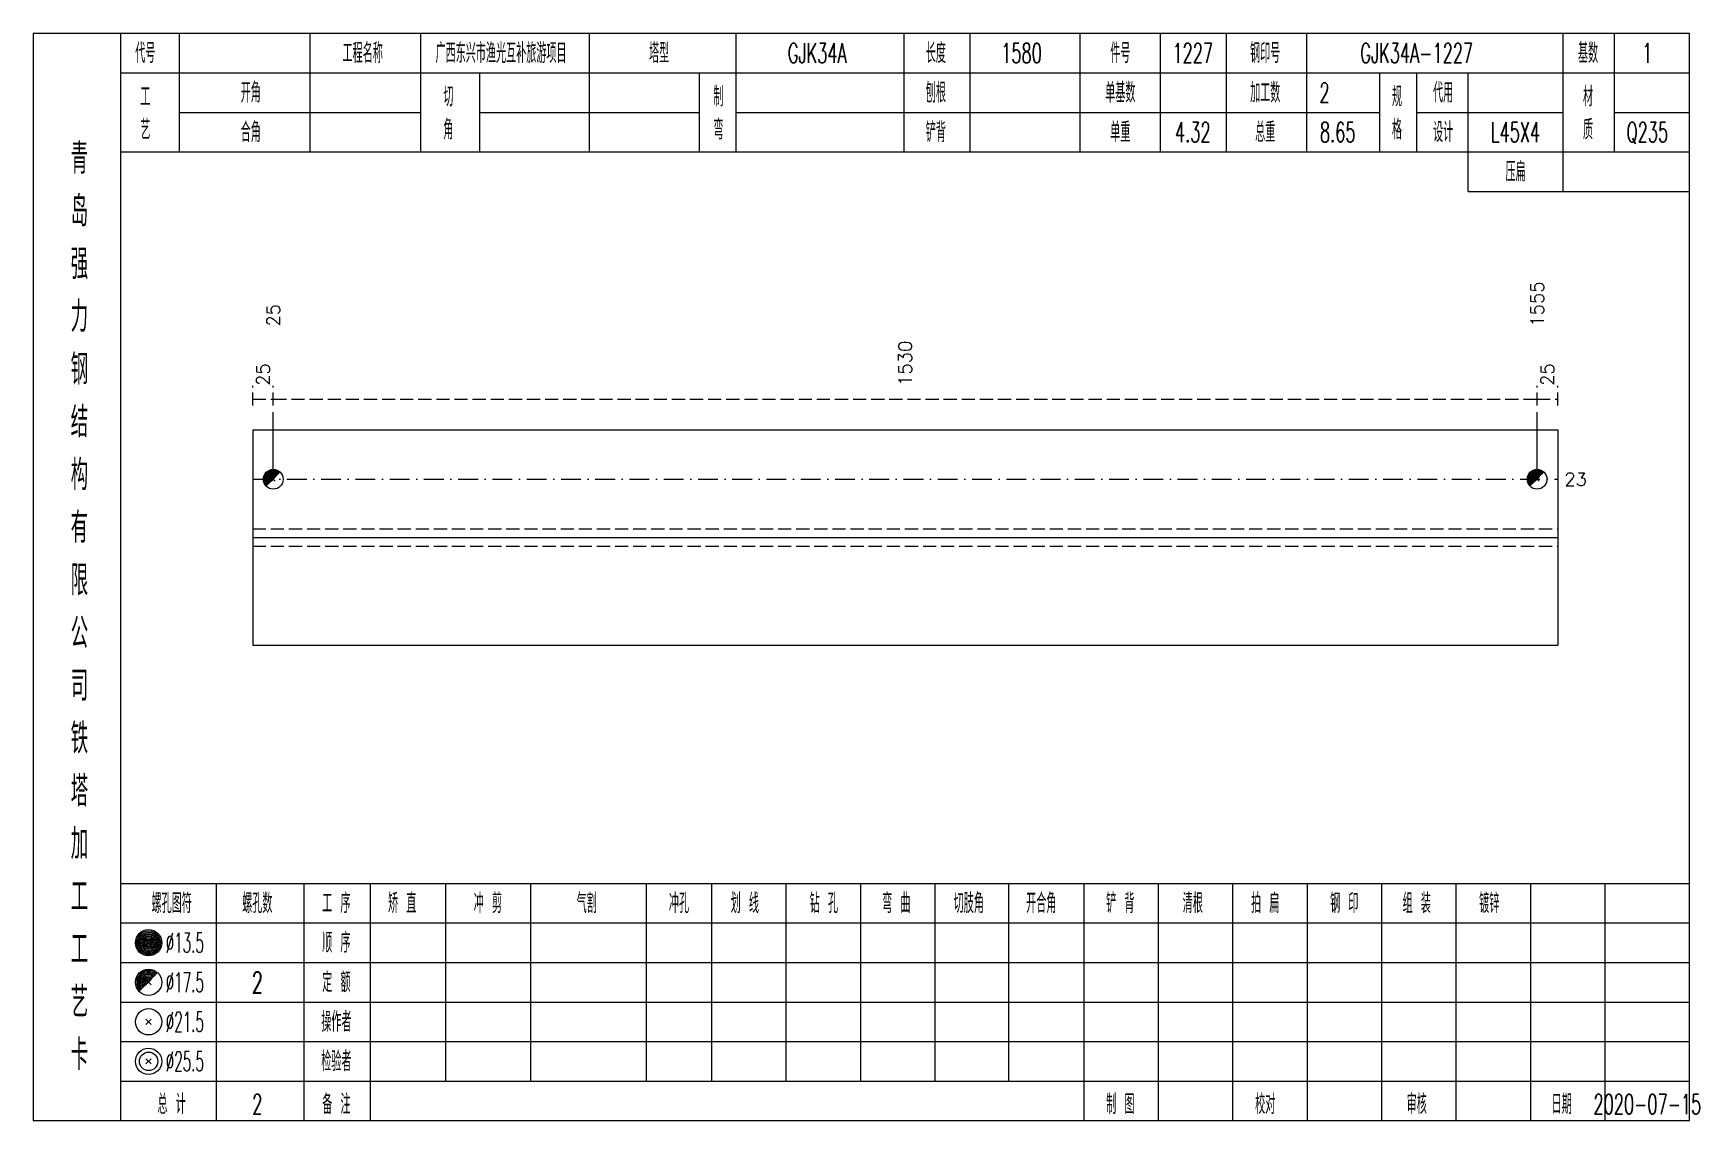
# Model space of a CAD drawing. Extents: x 0 to 2606, y -377 to 6479.
# Drawn here: x 2091.2 to 2344.1, y 1050 to 1215 of the extents above; entities that cross this region are included whole.
import ezdxf
from ezdxf.enums import TextEntityAlignment as Align

# ---------------------------------------------------------------- set-up
doc = ezdxf.new("R2010")
doc.units = 0
doc.header["$MEASUREMENT"] = 0
doc.linetypes.add('一点画线', pattern=[5.2, 3, -1, 0.2, -1])
doc.linetypes.add('虚线', pattern=[2.75, 2, -0.75])
doc.layers.get('0').update_dxf_attribs({"linetype": 'CONTINUOUS', "lineweight": 25})
doc.layers.add('1', color=7, linetype='CONTINUOUS', lineweight=25)
doc.layers.add('4', color=7, linetype='CONTINUOUS', lineweight=25)
doc.styles.get("Standard").update_dxf_attribs({"font": 'simplex.shx', "width": 0.7, "height": 3, "bigfont": 'gbhzfs.shx'})

msp = doc.modelspace()

# ---------------------------------------------------------------- texts
at = {"color": 7, "linetype": 'Continuous', "lineweight": 13}
for s, p in [('1555', (2319.47, 1170.5)), ('25', (2127.63, 1170.5))]:
    msp.add_text(s, height=2, rotation=90, dxfattribs=at).set_placement(p, align=Align.MIDDLE_LEFT)
at = {"color": 8, "linetype": 'Continuous', "lineweight": 9}
for s, p in [('1530', (2223.55, 1161.5)), ('25', (2126.07, 1161.5)), ('25', (2321.03, 1161.5))]:
    msp.add_text(s, height=2, rotation=90, dxfattribs=at).set_placement(p, align=Align.MIDDLE_LEFT)
at = {"color": 7, "linetype": 'Continuous', "lineweight": 13}
msp.add_text('23', height=2, dxfattribs=at).set_placement((2323.6, 1147.33), align=Align.MIDDLE_LEFT)
at = {"layer": '4', "color": 1, "linetype": 'Continuous', "lineweight": 13}
for s, height, width, p in [('代号', 3, 0.6, (2108.2, 1212)), ('工程名称', 3, 0.6, (2141.2, 1212)), ('广西东兴市渔光互补旅游项目', 3, 0.6, (2162.2, 1212)), ('塔型', 3, 0.6, (2186.2, 1212)), ('GJK34A', 3, 0.6, (2210.2, 1212)), ('长度', 3, 0.6, (2228.2, 1212)), ('1580', 3, 0.6, (2241.2, 1212)), ('件号', 3, 0.6, (2256.2, 1212)), ('1227', 3, 0.6, (2267.2, 1212)), ('钢印号', 3, 0.6, (2278.2, 1212)), ('GJK34A-1227', 3, 0.6, (2301.2, 1212)), ('基数', 3, 0.6, (2327.2, 1212)), ('1', 3, 0.6, (2336.2, 1212)), ('工', 3, 0.6, (2108.2, 1205.4)), ('开角', 3, 0.6, (2124.2, 1206)), ('切', 3, 0.6, (2154.2, 1205.4)), ('制', 3, 0.6, (2195.2, 1205.4)), ('刨根', 3, 0.6, (2228.2, 1206)), ('单基数', 3, 0.6, (2256.2, 1206)), ('加工数', 3, 0.6, (2278.2, 1206)), ('2', 3, 0.6, (2287.2, 1206)), ('规', 3, 0.6, (2298.2, 1205.4)), ('代用', 3, 0.6, (2305.2, 1206)), ('材', 3, 0.6, (2327.2, 1205.4)), ('艺', 3, 0.6, (2108.2, 1200.4)), ('合角', 3, 0.6, (2124.2, 1200)), ('角', 3, 0.6, (2154.2, 1200.4)), ('弯', 3, 0.6, (2195.2, 1200.4)), ('铲背', 3, 0.6, (2228.2, 1200)), ('单重', 3, 0.6, (2256.2, 1200)), ('4.32', 3, 0.6, (2267.2, 1200)), ('总重', 3, 0.6, (2278.2, 1200)), ('8.65', 3, 0.6, (2289.2, 1200)), ('格', 3, 0.6, (2298.2, 1200.4)), ('设计', 3, 0.6, (2305.2, 1200)), ('L45X4', 3, 0.6, (2316.2, 1200)), ('质', 3, 0.6, (2327.2, 1200.4)), ('Q235', 3, 0.6, (2336.2, 1200)), ('青', 4.6, 0.8, (2098.2, 1196)), ('压扁', 3, 0.6, (2316.2, 1194)), ('岛', 4.6, 0.8, (2098.2, 1188)), ('强', 4.6, 0.8, (2098.2, 1180)), ('力', 4.6, 0.8, (2098.2, 1172)), ('钢', 4.6, 0.8, (2098.2, 1164)), ('结', 4.6, 0.8, (2098.2, 1156)), ('构', 4.6, 0.8, (2098.2, 1148)), ('有', 4.6, 0.8, (2098.2, 1140)), ('限', 4.6, 0.8, (2098.2, 1132)), ('公', 4.6, 0.8, (2098.2, 1124)), ('司', 4.6, 0.8, (2098.2, 1116)), ('铁', 4.6, 0.8, (2098.2, 1108)), ('塔', 4.6, 0.8, (2098.2, 1100)), ('加', 4.6, 0.8, (2098.2, 1092)), ('工', 4.6, 0.8, (2098.2, 1084)), ('螺孔图符', 3, 0.6, (2112.2, 1083)), ('螺孔数', 3, 0.6, (2125.2, 1083)), ('工 序', 3, 0.6, (2137.2, 1083)), ('矫 直', 3, 0.6, (2147.2, 1083)), ('冲 剪', 3, 0.6, (2160.2, 1083)), ('气割', 3, 0.6, (2175.2, 1083)), ('冲孔', 3, 0.6, (2189.2, 1083)), ('划 线', 3, 0.6, (2199.2, 1083)), ('钻 孔', 3, 0.6, (2211.2, 1083)), ('弯 曲', 3, 0.6, (2222.2, 1083)), ('切肢角', 3, 0.6, (2233.2, 1083)), ('开合角', 3, 0.6, (2244.2, 1083)), ('铲 背', 3, 0.6, (2256.2, 1083)), ('清根', 3, 0.6, (2267.2, 1083)), ('拍 扁', 3, 0.6, (2278.2, 1083)), ('钢 印', 3, 0.6, (2290.2, 1083)), ('组 装', 3, 0.6, (2301.2, 1083)), ('镀锌', 3, 0.6, (2312.2, 1083)), ('工', 4.6, 0.8, (2098.2, 1076)), ('%%C13.5', 3, 0.5, (2114.2, 1077)), ('顺 序', 3, 0.6, (2137.2, 1077)), ('%%C17.5', 3, 0.5, (2114.2, 1071)), ('2', 3.2, 0.6, (2125.2, 1071)), ('定 额', 3, 0.6, (2137.2, 1071)), ('艺', 4.6, 0.8, (2098.2, 1068)), ('%%C21.5', 3, 0.5, (2114.2, 1065)), ('操作者', 3, 0.6, (2137.2, 1065)), ('卡', 4.6, 0.8, (2098.2, 1060)), ('%%C25.5', 3, 0.5, (2114.2, 1059)), ('检验者', 3, 0.6, (2137.2, 1059)), ('总 计', 3, 0.6, (2112.2, 1052.5)), ('2', 3, 0.6, (2125.2, 1052.5)), ('备 注', 3, 0.6, (2137.2, 1052.5)), ('制 图', 3, 0.6, (2256.2, 1052.5)), ('校对', 3, 0.6, (2278.2, 1052.5)), ('审核', 3, 0.6, (2301.2, 1052.5)), ('日期', 3, 0.6, (2323.2, 1052.5)), ('2020-07-15', 3, 0.6, (2336.2, 1052.5))]:
    msp.add_text(s, height=height, dxfattribs=dict(at, width=width)).set_placement(p, align=Align.MIDDLE_CENTER)

# ---------------------------------------------------------------- linework, layer by layer
at = {"color": 8, "linetype": '虚线', "lineweight": 9}
for p, q in [((2124.5, 1158.5), (2124.5, 1161.5)), ((2127.63, 1158.5), (2127.63, 1161.5)), ((2127.63, 1158.5), (2127.63, 1161.5)), ((2319.47, 1158.5), (2319.47, 1161.5)), ((2319.47, 1158.5), (2319.47, 1161.5)), ((2322.6, 1158.5), (2322.6, 1161.5)), ((2124.5, 1159.5), (2127.63, 1159.5)), ((2127.63, 1159.5), (2319.47, 1159.5)), ((2319.47, 1159.5), (2322.6, 1159.5))]:
    msp.add_line(p, q, dxfattribs=at)
at = {"color": 7, "linetype": 'Continuous', "lineweight": 13}
for p, q in [((2127.63, 1147.33), (2127.63, 1157.5)), ((2319.47, 1147.33), (2319.47, 1157.5))]:
    msp.add_line(p, q, dxfattribs=at)
at = {"color": 7, "linetype": 'Continuous', "lineweight": 18}
for p, q in [((2124.5, 1154.83), (2124.5, 1122.17)), ((2124.5, 1154.83), (2322.6, 1154.83)), ((2322.6, 1154.83), (2322.6, 1122.17)), ((2124.5, 1138.5), (2322.6, 1138.5))]:
    msp.add_line(p, q, dxfattribs=at)
at = {"color": 3, "linetype": '一点画线', "lineweight": 13}
msp.add_line((2124.5, 1147.33), (2322.6, 1147.33), dxfattribs=at)
at = {"color": 7, "linetype": 'Continuous', "lineweight": 0}
for p, q in [((2127.33, 1147.03), (2127.93, 1147.63)), ((2127.33, 1147.63), (2127.93, 1147.03)), ((2319.17, 1147.03), (2319.77, 1147.63)), ((2319.17, 1147.63), (2319.77, 1147.03))]:
    msp.add_line(p, q, dxfattribs=at)
at = {"color": 1, "linetype": '虚线', "lineweight": 18}
for p, q in [((2124.5, 1139.83), (2322.6, 1139.83)), ((2124.5, 1137.17), (2322.6, 1137.17))]:
    msp.add_line(p, q, dxfattribs=at)
at = {"color": 7, "linetype": 'Continuous', "lineweight": 13}
for centre in [(2127.63, 1147.33), (2319.47, 1147.33)]:
    msp.add_circle(centre, 1.5, dxfattribs=at)
for centre, radius in [((2127.63, 1147.33), 1.35), ((2127.63, 1147.33), 1.2), ((2127.63, 1147.33), 1.05), ((2319.47, 1147.33), 1.35), ((2319.47, 1147.33), 1.2), ((2319.47, 1147.33), 1.05), ((2127.63, 1147.33), 0.9), ((2127.63, 1147.33), 0.75), ((2127.63, 1147.33), 0.6), ((2127.63, 1147.33), 0.45), ((2127.63, 1147.33), 0.3), ((2127.63, 1147.33), 0.15), ((2319.47, 1147.33), 0.9), ((2319.47, 1147.33), 0.75), ((2319.47, 1147.33), 0.6), ((2319.47, 1147.33), 0.45), ((2319.47, 1147.33), 0.3), ((2319.47, 1147.33), 0.15)]:
    msp.add_arc(centre, radius, 45, 225, dxfattribs=at)
at = {"layer": '1', "color": 7, "linetype": 'Continuous', "lineweight": 18}
msp.add_line((2124.5, 1122.17), (2322.6, 1122.17), dxfattribs=at)
at = {"layer": '4', "color": 1, "linetype": 'Continuous', "lineweight": 18}
for p, q in [((2104.5, 1050), (2104.5, 1215)), ((2113.4, 1197), (2113.4, 1215)), ((2133.2, 1197), (2133.2, 1215)), ((2150, 1197), (2150, 1215)), ((2175.6, 1197), (2175.6, 1215)), ((2197.9, 1197), (2197.9, 1215)), ((2223.4, 1197), (2223.4, 1215)), ((2233.4, 1197), (2233.4, 1215)), ((2250.1, 1197), (2250.1, 1215)), ((2262.3, 1197), (2262.3, 1215)), ((2272.3, 1197), (2272.3, 1215)), ((2284.5, 1197), (2284.5, 1215)), ((2323.4, 1191), (2323.4, 1215)), ((2331.2, 1197), (2331.2, 1215)), ((2104.5, 1209), (2342.6, 1209)), ((2159, 1197), (2159, 1209)), ((2192.3, 1197), (2192.3, 1209)), ((2295.6, 1197), (2295.6, 1209)), ((2301.2, 1197), (2301.2, 1209)), ((2309, 1191), (2309, 1209)), ((2113.4, 1203), (2150, 1203)), ((2159, 1203), (2192.3, 1203)), ((2197.9, 1203), (2295.6, 1203)), ((2301.2, 1203), (2323.4, 1203)), ((2331.2, 1203), (2342.6, 1203)), ((2104.5, 1197), (2342.6, 1197)), ((2309, 1191), (2342.6, 1191)), ((2104.5, 1086), (2342.6, 1086)), ((2119, 1050), (2119, 1086)), ((2132.3, 1050), (2132.3, 1086)), ((2142.4, 1050), (2142.4, 1086)), ((2153.8, 1056), (2153.8, 1086)), ((2166.7, 1056), (2166.7, 1086)), ((2184.3, 1056), (2184.3, 1086)), ((2194.2, 1056), (2194.2, 1086)), ((2205.5, 1056), (2205.5, 1086)), ((2216.8, 1056), (2216.8, 1086)), ((2228.1, 1056), (2228.1, 1086)), ((2239.3, 1056), (2239.3, 1086)), ((2250.7, 1056), (2250.7, 1086)), ((2262, 1056), (2262, 1086)), ((2273.3, 1056), (2273.3, 1086)), ((2284.6, 1056), (2284.6, 1086)), ((2295.9, 1056), (2295.9, 1086)), ((2307.2, 1056), (2307.2, 1086)), ((2318.5, 1056), (2318.5, 1086)), ((2329.8, 1056), (2329.8, 1086)), ((2104.5, 1080), (2342.6, 1080)), ((2104.5, 1074), (2342.6, 1074)), ((2104.5, 1068), (2342.6, 1068)), ((2104.5, 1062), (2342.6, 1062)), ((2104.5, 1056), (2342.6, 1056)), ((2250.7, 1050), (2250.7, 1056)), ((2262, 1050), (2262, 1056)), ((2273.3, 1050), (2273.3, 1056)), ((2284.6, 1050), (2284.6, 1056)), ((2295.9, 1050), (2295.9, 1056)), ((2307.2, 1050), (2307.2, 1056)), ((2318.5, 1050), (2318.5, 1056)), ((2329.8, 1050), (2329.8, 1056))]:
    msp.add_line(p, q, dxfattribs=at)
at = {"layer": '4', "color": 7, "linetype": 'Continuous', "lineweight": 13}
for p, q in [((2108.5, 1076.8), (2108.9, 1077.2)), ((2108.9, 1076.8), (2108.5, 1077.2)), ((2108.3, 1064.6), (2109.1, 1065.4)), ((2109.1, 1064.6), (2108.3, 1065.4)), ((2108.3, 1058.6), (2109.1, 1059.4)), ((2109.1, 1058.6), (2108.3, 1059.4))]:
    msp.add_line(p, q, dxfattribs=at)
at = {"layer": '4', "color": 7, "linetype": 'Continuous', "lineweight": 0}
for p, q in [((2108.3, 1070.6), (2109.1, 1071.4)), ((2108.3, 1071.4), (2109.1, 1070.6))]:
    msp.add_line(p, q, dxfattribs=at)
at = {"layer": '4', "color": 1, "linetype": 'Continuous', "lineweight": 18}
msp.add_lwpolyline([(2091.2, 1215), (2091.2, 1050), (2342.6, 1050), (2342.6, 1215)], close=True, dxfattribs=at)
at = {"layer": '4', "color": 7, "linetype": 'Continuous', "lineweight": 13}
for centre, radius in [((2108.7, 1077), 2), ((2108.7, 1077), 1.8), ((2108.7, 1077), 1.6), ((2108.7, 1077), 1.4), ((2108.7, 1077), 1.2), ((2108.7, 1077), 1), ((2108.7, 1077), 0.8), ((2108.7, 1077), 0.6), ((2108.7, 1077), 0.4), ((2108.7, 1077), 0.2), ((2108.7, 1071), 2), ((2108.7, 1065), 2), ((2108.7, 1059), 2), ((2108.7, 1059), 1.4)]:
    msp.add_circle(centre, radius, dxfattribs=at)
for radius in [1.8, 1.6, 1.4, 1.2, 1, 0.8, 0.6, 0.4, 0.2]:
    msp.add_arc((2108.7, 1071), radius, 45, 225, dxfattribs=at)

msp.set_redraw_order([(e.dxf.handle, doc.entitydb.next_handle()) for e in msp.query("TEXT MTEXT ATTDEF DIMENSION ARC_DIMENSION")])  # texts and dimensions are drawn at this point

doc.saveas('drawing.dxf')
